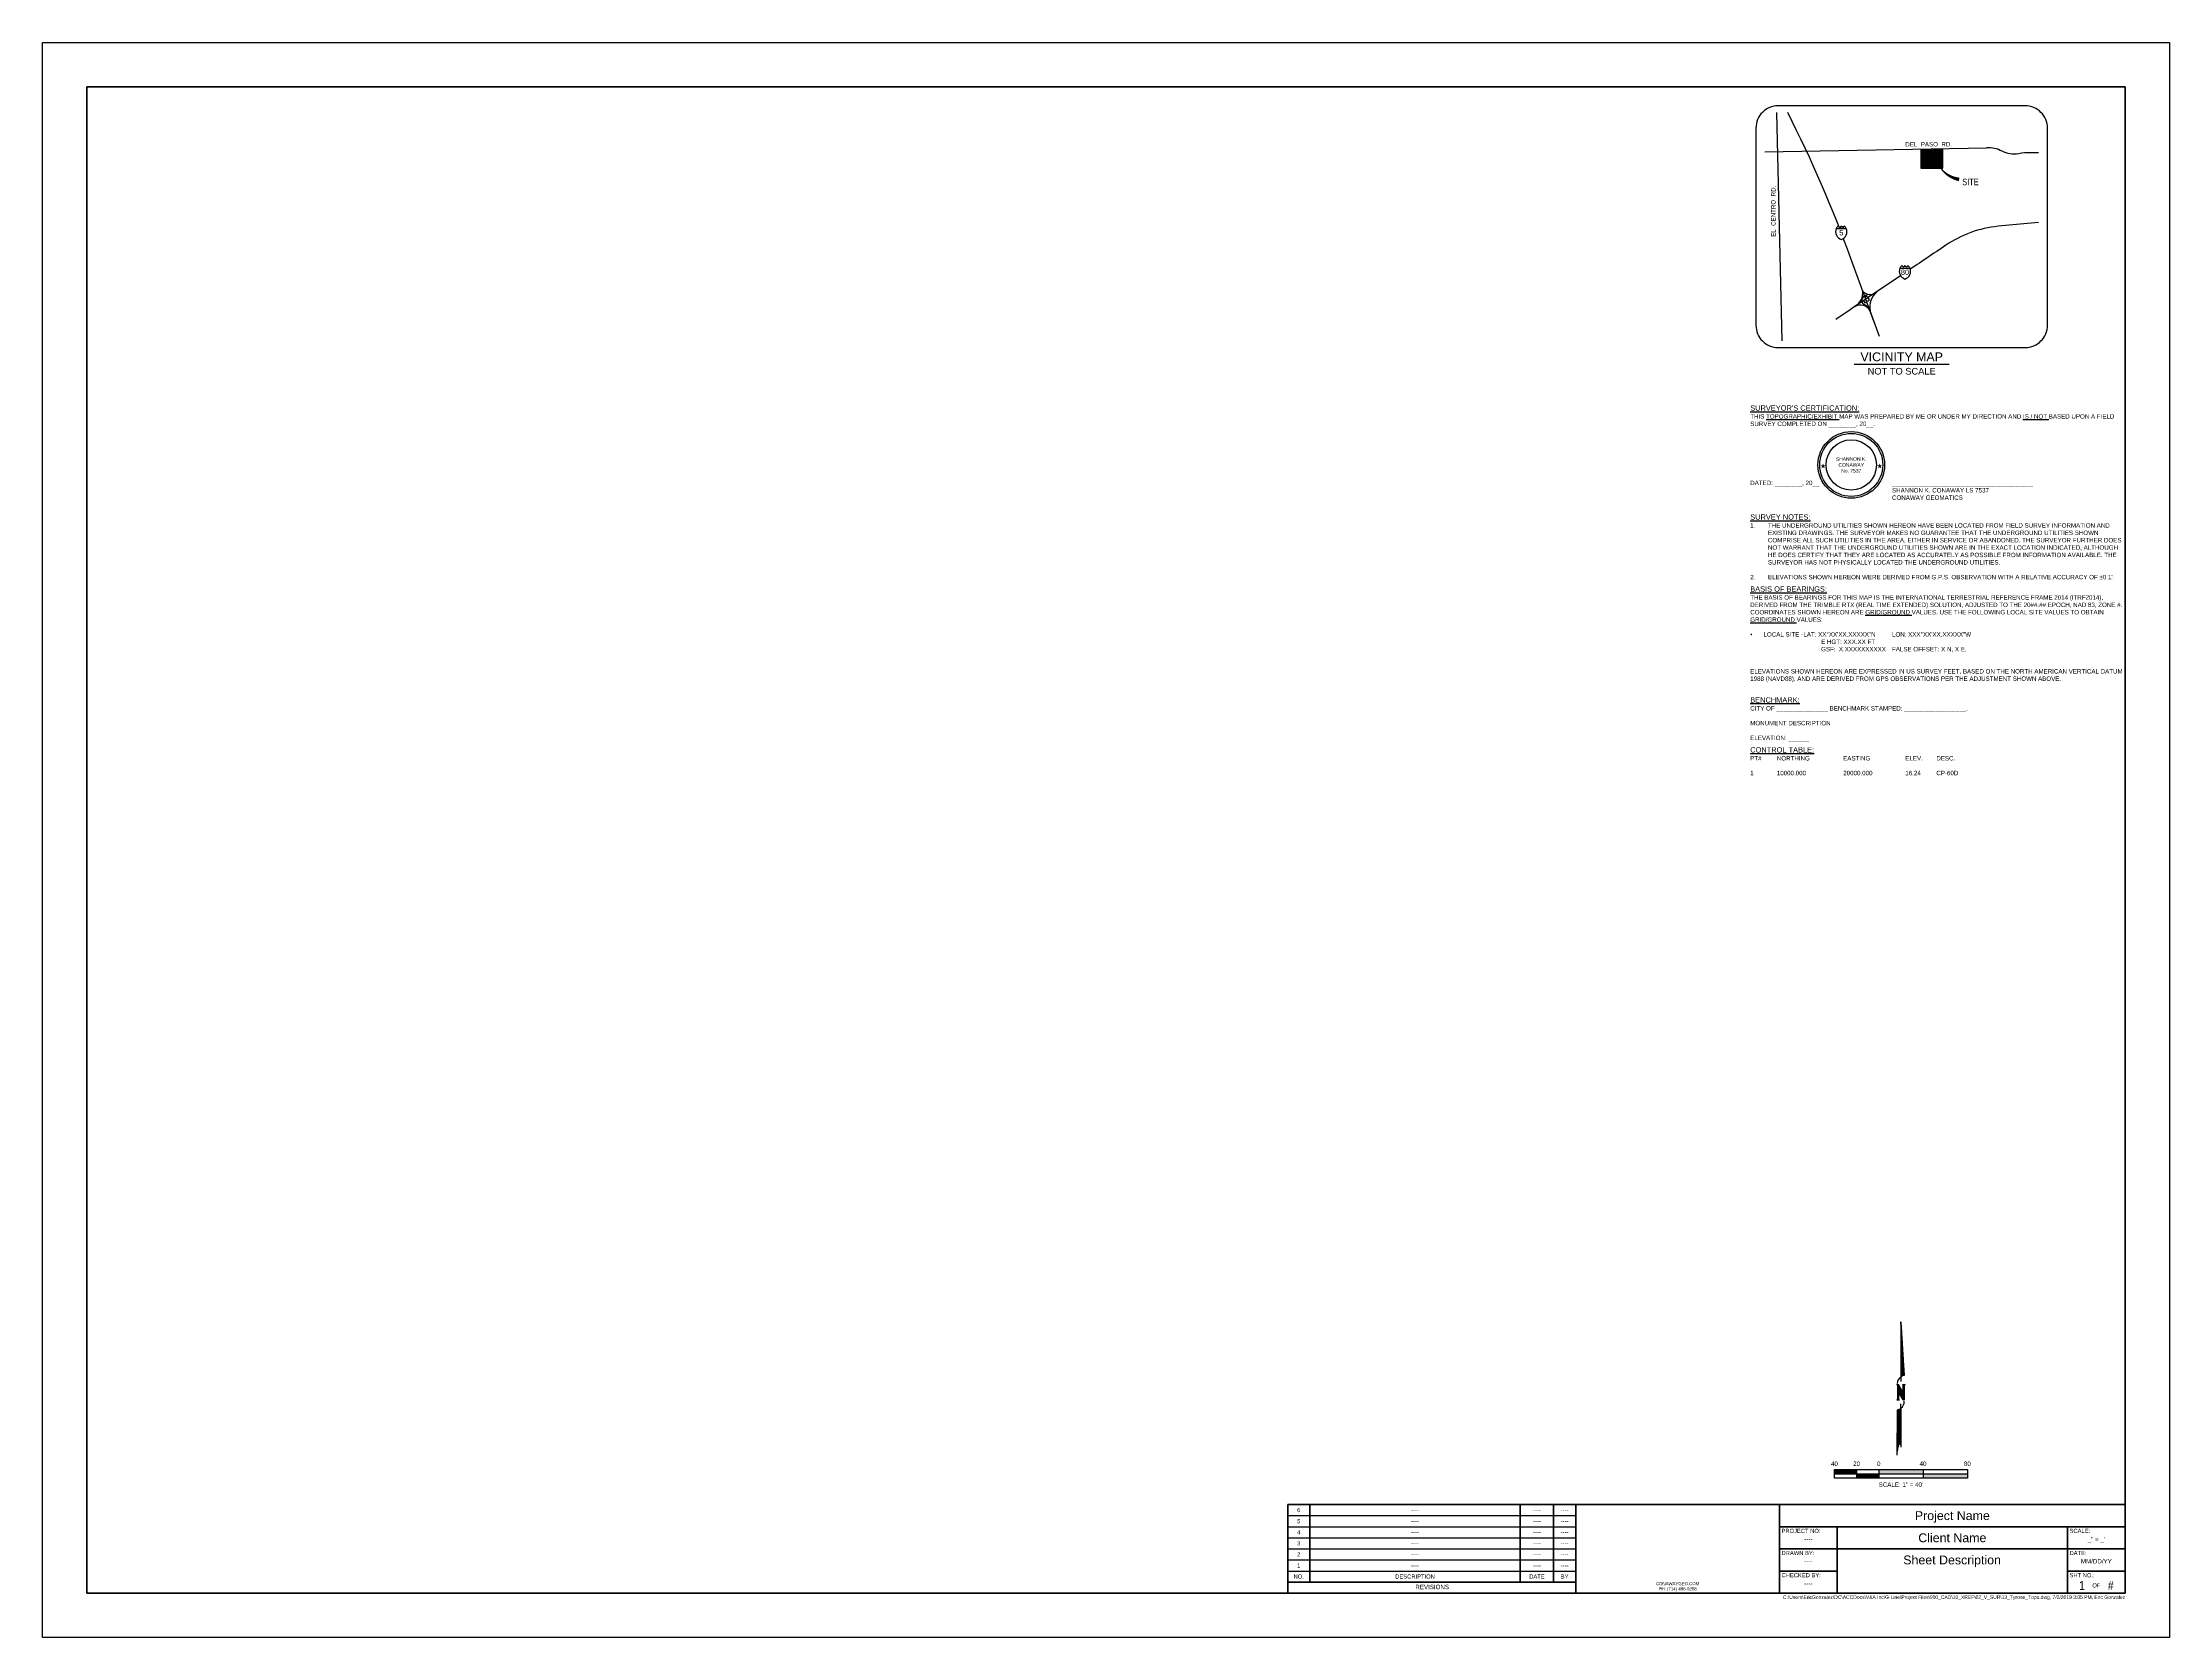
# Paper-space layout 'Topo 36X48' of a CAD drawing. Extents: x 0 to 48, y 0 to 36.
import ezdxf
from ezdxf.enums import TextEntityAlignment as Align

# ---------------------------------------------------------------- set-up
doc = ezdxf.new("R2010")
doc.units = 21
doc.header["$MEASUREMENT"] = 0
doc.set_wipeout_variables(frame=1)
doc.layers.get('0').update_dxf_attribs({"color": 253})
doc.layers.get('Defpoints').update_dxf_attribs({"color": 253})
for name, color, linetype, lineweight in [('V-ANNO-NRTH-', 253, 'Continuous', 25), ('V-ANNO-SCAL-', 253, 'Continuous', 25), ('V-ANNO-TTLB-ATRB-', 253, 'Continuous', 25), ('V-ANNO-TTLB-HVY-', 253, 'Continuous', 80), ('V-ANNO-TTLB-MED-', 253, 'Continuous', 70), ('V-ANNO-TTLB-TEXT-MED-', 253, 'Continuous', 35), ('V-ANNO-TTLB-TEXT-THN-', 253, 'Continuous', 25), ('V-ANNO-TTLB-THN-', 253, 'Continuous', 25), ('V-DETL-ANNO-', 253, 'Continuous', 25), ('V-DETL-VMAP-', 253, 'Continuous', 25), ('V-DETL-VMAP-ANNO-', 253, 'Continuous', 25), ('V-DETL-VMAP-HTCH-', 253, 'Continuous', 25)]:
    doc.layers.add(name, color=color, linetype=linetype, lineweight=lineweight)
doc.styles.add('CG-Symbol', font='arial.ttf', dxfattribs={"width": 0.8, "height": 0.09375})
doc.styles.add('NCS', font='arial.ttf', dxfattribs={"height": 0.1})
doc.styles.add('NCS1', font='arial.ttf', dxfattribs={"width": 0.8, "height": 0.09375})

# ---------------------------------------------------------------- blocks, each defined once
blk = doc.blocks.new('Interstate Number')
at = {"color": 0}
blk.add_wipeout([(-0.07, 0.152), (-0.069, 0.151), (-0.067, 0.15), (-0.066, 0.149), (-0.064, 0.147), (-0.062, 0.145), (-0.06, 0.144), (-0.059, 0.143), (-0.058, 0.142), (-0.056, 0.14), (-0.055, 0.139), (-0.052, 0.137), (-0.051, 0.135), (-0.049, 0.134), (-0.048, 0.132), (-0.046, 0.13), (-0.044, 0.128), (-0.043, 0.126), (-0.041, 0.124), (-0.04, 0.122), (-0.039, 0.121), (-0.037, 0.119), (-0.036, 0.117), (-0.035, 0.115), (-0.034, 0.117), (-0.033, 0.119), (-0.031, 0.121), (-0.03, 0.123), (-0.028, 0.125), (-0.026, 0.128), (-0.023, 0.131), (-0.02, 0.135), (-0.018, 0.137), (-0.015, 0.139), (-0.014, 0.14), (-0.013, 0.142), (-0.01, 0.144), (-0.007, 0.146), (-0.004, 0.149), (-0.002, 0.151), (-0.001, 0.151), (0, 0.152), (0, 0.151), (0.003, 0.149), (0.005, 0.147), (0.008, 0.145), (0.01, 0.144), (0.011, 0.142), (0.013, 0.141), (0.017, 0.137), (0.02, 0.134), (0.022, 0.131), (0.025, 0.129), (0.027, 0.126), (0.029, 0.123), (0.031, 0.12), (0.033, 0.118), (0.034, 0.116), (0.034, 0.115), (0.036, 0.118), (0.037, 0.12), (0.04, 0.123), (0.042, 0.126), (0.044, 0.129), (0.047, 0.132), (0.049, 0.134), (0.051, 0.136), (0.053, 0.138), (0.056, 0.141), (0.059, 0.143), (0.061, 0.145), (0.064, 0.148), (0.066, 0.15), (0.068, 0.151), (0.069, 0.152), (0.071, 0.15), (0.073, 0.149), (0.075, 0.147), (0.077, 0.145), (0.08, 0.143), (0.082, 0.141), (0.084, 0.139), (0.086, 0.137), (0.089, 0.135), (0.091, 0.132), (0.093, 0.129), (0.095, 0.127), (0.097, 0.125), (0.098, 0.123), (0.1, 0.121), (0.101, 0.119), (0.103, 0.117), (0.104, 0.116), (0.105, 0.114), (0.107, 0.111), (0.109, 0.108), (0.111, 0.105), (0.112, 0.102), (0.114, 0.099), (0.115, 0.095), (0.116, 0.093), (0.117, 0.09), (0.118, 0.088), (0.12, 0.084), (0.121, 0.082), (0.122, 0.078), (0.123, 0.074), (0.124, 0.071), (0.125, 0.066), (0.126, 0.063), (0.126, 0.061), (0.127, 0.057), (0.128, 0.053), (0.128, 0.049), (0.129, 0.047), (0.129, 0.043), (0.13, 0.039), (0.13, 0.036), (0.13, 0.035), (0.13, 0.032), (0.13, 0.028), (0.13, 0.024), (0.13, 0.02), (0.13, 0.015), (0.13, 0.012), (0.13, 0.009), (0.13, 0.006), (0.129, 0.002), (0.129, -0.003), (0.128, -0.007), (0.127, -0.011), (0.127, -0.014), (0.126, -0.016), (0.126, -0.02), (0.125, -0.023), (0.124, -0.027), (0.123, -0.03), (0.122, -0.032), (0.121, -0.035), (0.12, -0.038), (0.119, -0.041), (0.119, -0.043), (0.117, -0.046), (0.116, -0.049), (0.115, -0.052), (0.114, -0.055), (0.112, -0.058), (0.111, -0.06), (0.11, -0.062), (0.109, -0.064), (0.108, -0.067), (0.106, -0.07), (0.104, -0.073), (0.102, -0.077), (0.1, -0.08), (0.098, -0.082), (0.097, -0.084), (0.095, -0.086), (0.094, -0.088), (0.092, -0.091), (0.09, -0.094), (0.088, -0.096), (0.086, -0.099), (0.083, -0.101), (0.082, -0.103), (0.08, -0.105), (0.078, -0.107), (0.077, -0.108), (0.075, -0.11), (0.072, -0.113), (0.07, -0.115), (0.068, -0.117), (0.065, -0.119), (0.063, -0.121), (0.061, -0.123), (0.059, -0.124), (0.056, -0.126), (0.054, -0.128), (0.051, -0.13), (0.047, -0.133), (0.043, -0.135), (0.039, -0.138), (0.034, -0.141), (0.031, -0.142), (0.029, -0.143), (0.026, -0.145), (0.022, -0.147), (0.016, -0.149), (0.013, -0.15), (0.009, -0.152), (0.006, -0.153), (0.003, -0.154), (0.001, -0.155), (0, -0.155), (-0.003, -0.154), (-0.007, -0.152), (-0.012, -0.151), (-0.017, -0.149), (-0.022, -0.147), (-0.026, -0.144), (-0.03, -0.143), (-0.034, -0.141), (-0.038, -0.138), (-0.042, -0.136), (-0.047, -0.133), (-0.053, -0.128), (-0.058, -0.125), (-0.061, -0.122), (-0.065, -0.119), (-0.07, -0.115), (-0.073, -0.112), (-0.076, -0.109), (-0.079, -0.106), (-0.082, -0.103), (-0.085, -0.1), (-0.087, -0.097), (-0.089, -0.094), (-0.092, -0.091), (-0.094, -0.088), (-0.097, -0.084), (-0.099, -0.082), (-0.101, -0.078), (-0.104, -0.074), (-0.106, -0.07), (-0.108, -0.066), (-0.11, -0.063), (-0.111, -0.06), (-0.113, -0.055), (-0.116, -0.05), (-0.118, -0.044), (-0.12, -0.04), (-0.121, -0.036), (-0.122, -0.032), (-0.124, -0.027), (-0.125, -0.024), (-0.125, -0.021), (-0.126, -0.019), (-0.127, -0.013), (-0.127, -0.011), (-0.128, -0.006), (-0.129, -0.001), (-0.13, 0.005), (-0.13, 0.01), (-0.13, 0.014), (-0.13, 0.018), (-0.13, 0.018), (-0.13, 0.022), (-0.13, 0.026), (-0.13, 0.03), (-0.13, 0.035), (-0.13, 0.038), (-0.129, 0.041), (-0.129, 0.044), (-0.129, 0.046), (-0.129, 0.048), (-0.128, 0.053), (-0.127, 0.058), (-0.126, 0.063), (-0.125, 0.068), (-0.124, 0.071), (-0.123, 0.074), (-0.122, 0.077), (-0.122, 0.078), (-0.12, 0.082), (-0.119, 0.085), (-0.118, 0.089), (-0.116, 0.093), (-0.115, 0.096), (-0.114, 0.098), (-0.113, 0.101), (-0.111, 0.104), (-0.11, 0.107), (-0.108, 0.11), (-0.106, 0.113), (-0.104, 0.116), (-0.102, 0.119), (-0.1, 0.122), (-0.098, 0.125), (-0.095, 0.128), (-0.094, 0.13), (-0.093, 0.131), (-0.092, 0.132), (-0.089, 0.135), (-0.087, 0.137), (-0.085, 0.139), (-0.083, 0.141), (-0.081, 0.143), (-0.079, 0.145), (-0.076, 0.147), (-0.074, 0.149), (-0.072, 0.15), (-0.071, 0.151)], dxfattribs=at).translate(0, 0, -0.001)
blk.add_line((-0.114, 0.094), (0.114, 0.094), dxfattribs=at)
for centre, radius, start, end in [((0.055, 0.022), 0.183, 156.7986, 252.5535), ((0.006, 0.044), 0.13, 125.8803, 157.2935), ((-0.146, 0.044), 0.13, 31.3187, 54.1197), ((0.076, 0.044), 0.13, 125.8803, 148.6813), ((-0.076, 0.044), 0.13, 31.3187, 54.1197), ((-0.055, 0.022), 0.183, 287.4465, 23.2014), ((0.145, 0.044), 0.13, 125.8803, 148.6813), ((-0.014, 0.037), 0.14, 24.3192, 53.5252)]:
    blk.add_arc(centre, radius, start, end, dxfattribs=at)
at = {"color": 0, "style": 'CG-Symbol', "width": 0.8}
blk.add_attdef('INTERSTATENUMBER', text='', height=0.0938, dxfattribs=at).set_placement((0, 0), align=Align.MIDDLE)
blk = doc.blocks.new('*U169')
at = {"color": 0}
for p, q in [((0.002, 1.593), (0.002, 0.35)), ((0.077, 0.382), (0.002, 1.593)), ((0.003, 1.556), (0.003, 0.35)), ((0.004, 1.537), (0.004, 0.351)), ((0.005, 1.519), (0.005, 0.352)), ((0.006, 1.5), (0.006, 0.353)), ((0.008, 1.482), (0.008, 0.354)), ((0.009, 1.463), (0.009, 0.354)), ((0.01, 1.444), (0.01, 0.355)), ((0.011, 1.426), (0.011, 0.356)), ((0.012, 1.407), (0.012, 0.357)), ((0.013, 1.388), (0.013, 0.357)), ((0.015, 1.37), (0.015, 0.358)), ((0.016, 1.351), (0.016, 0.359)), ((0.017, 1.333), (0.017, 0.359)), ((0.018, 1.314), (0.018, 0.36)), ((0.019, 1.295), (0.019, 0.361)), ((0.02, 1.277), (0.02, 0.361)), ((0.022, 1.258), (0.022, 0.362)), ((0.023, 1.239), (0.023, 0.363)), ((0.024, 1.221), (0.024, 0.363)), ((0.025, 1.202), (0.025, 0.364)), ((0.026, 1.183), (0.026, 0.364)), ((0.027, 1.165), (0.027, 0.365)), ((0.028, 1.146), (0.028, 0.366)), ((0.03, 1.128), (0.03, 0.366)), ((0.031, 1.109), (0.031, 0.367)), ((0.032, 1.09), (0.032, 0.367)), ((0.033, 1.072), (0.033, 0.368)), ((0.034, 1.053), (0.034, 0.368)), ((0.035, 1.034), (0.035, 0.369)), ((0.037, 1.016), (0.037, 0.369)), ((0.038, 0.997), (0.038, 0.37)), ((0.039, 0.979), (0.039, 0.37)), ((0.04, 0.96), (0.04, 0.371)), ((0.041, 0.941), (0.041, 0.371)), ((0.042, 0.923), (0.042, 0.372)), ((0.044, 0.904), (0.044, 0.372)), ((0.045, 0.885), (0.045, 0.373)), ((0.046, 0.867), (0.046, 0.373)), ((0.047, 0.848), (0.047, 0.374)), ((0.048, 0.829), (0.048, 0.374)), ((0.049, 0.811), (0.049, 0.375)), ((0.051, 0.792), (0.051, 0.375)), ((0.052, 0.774), (0.052, 0.375)), ((0.053, 0.755), (0.053, 0.376)), ((0.054, 0.736), (0.054, 0.376)), ((0.055, 0.718), (0.055, 0.377)), ((0.056, 0.699), (0.056, 0.377)), ((0.057, 0.68), (0.057, 0.377)), ((0.059, 0.662), (0.059, 0.378)), ((0.06, 0.643), (0.06, 0.378)), ((0.061, 0.625), (0.061, 0.378)), ((0.062, 0.606), (0.062, 0.379)), ((0.063, 0.587), (0.063, 0.379)), ((0.064, 0.569), (0.064, 0.379)), ((0.066, 0.55), (0.066, 0.38)), ((0.067, 0.531), (0.067, 0.38)), ((0.068, 0.513), (0.068, 0.38)), ((0.069, 0.494), (0.069, 0.381)), ((-0.091, 0.176), (-0.05, 0.176)), ((-0.088, 0.175), (-0.088, 0.176)), ((-0.086, 0.175), (-0.086, 0.176)), ((-0.085, 0.175), (-0.085, 0.176)), ((-0.084, 0.174), (-0.084, 0.176)), ((-0.083, 0.173), (-0.083, 0.176)), ((-0.082, 0.173), (-0.082, 0.176)), ((-0.081, 0.172), (-0.081, 0.176)), ((-0.079, 0.171), (-0.079, 0.176)), ((-0.078, 0.17), (-0.078, 0.176)), ((-0.077, 0.169), (-0.077, 0.176)), ((-0.076, 0.167), (-0.076, 0.176)), ((-0.075, 0.164), (-0.075, 0.176)), ((-0.074, 0.158), (-0.074, -0.155)), ((-0.05, 0.176), (-0.05, -0.155)), ((0.054, -0.008), (-0.05, 0.176)), ((0.054, -0.172), (-0.05, 0.011)), ((-0.05, -0.155), (-0.05, 0.011)), ((0.002, 0.35), (0.002, 0.244)), ((0.037, 0.176), (0.095, 0.176)), ((0.043, 0.174), (0.088, 0.174)), ((0.045, 0.173), (0.086, 0.173)), ((0.047, 0.172), (0.084, 0.172)), ((0.048, 0.171), (0.083, 0.171)), ((0.05, 0.17), (0.082, 0.17)), ((0.051, 0.169), (0.081, 0.169)), ((0.051, 0.167), (0.08, 0.167)), ((0.052, 0.166), (0.079, 0.166)), ((0.053, 0.165), (0.079, 0.165)), ((0.053, 0.164), (0.078, 0.164)), ((0.053, 0.163), (0.078, 0.163)), ((0.054, 0.162), (0.078, 0.162)), ((0.054, 0.16), (0.077, 0.16)), ((0.054, 0.159), (0.077, 0.159)), ((0.054, -0.008), (0.054, 0.159)), ((0.054, 0.158), (0.054, -0.172)), ((0.07, 0.475), (0.07, 0.381)), ((0.071, 0.457), (0.071, 0.381)), ((0.073, 0.438), (0.073, 0.381)), ((0.074, 0.42), (0.074, 0.382)), ((0.075, 0.401), (0.075, 0.382)), ((0.077, 0.158), (0.077, -0.172)), ((-0.091, -0.172), (-0.033, -0.172)), ((-0.085, -0.171), (-0.039, -0.171)), ((-0.082, -0.17), (-0.042, -0.17)), ((-0.082, -1.418), (-0.075, -0.397)), ((-0.081, -0.169), (-0.043, -0.169)), ((-0.079, -0.167), (-0.045, -0.167)), ((-0.078, -0.166), (-0.046, -0.166)), ((-0.077, -0.165), (-0.047, -0.165)), ((-0.076, -0.163), (-0.048, -0.163)), ((-0.076, -0.164), (-0.048, -0.164)), ((-0.076, -0.469), (-0.076, -1.28)), ((-0.075, -0.16), (-0.049, -0.16)), ((-0.075, -0.162), (-0.049, -0.162)), ((-0.075, -0.397), (-0.075, -1.27)), ((-0.074, -0.156), (-0.05, -0.156)), ((-0.074, -0.157), (-0.05, -0.157)), ((-0.074, -0.158), (-0.05, -0.158)), ((-0.074, -0.159), (-0.05, -0.159)), ((-0.074, -0.397), (-0.074, -1.264)), ((-0.072, -0.396), (-0.072, -1.26)), ((-0.071, -0.396), (-0.071, -1.256)), ((-0.07, -0.396), (-0.07, -1.253)), ((-0.069, -0.396), (-0.069, -1.249)), ((-0.068, -0.395), (-0.068, -1.244)), ((-0.067, -0.395), (-0.067, -1.24)), ((-0.065, -0.395), (-0.065, -1.236)), ((-0.064, -0.394), (-0.064, -1.231)), ((-0.063, -0.394), (-0.063, -1.227)), ((-0.062, -0.394), (-0.062, -1.223)), ((-0.061, -0.393), (-0.061, -1.22)), ((-0.06, -0.393), (-0.06, -1.216)), ((-0.059, -0.392), (-0.059, -1.213)), ((-0.057, -0.392), (-0.057, -1.21)), ((-0.056, -0.392), (-0.056, -1.206)), ((-0.055, -0.391), (-0.055, -1.203)), ((-0.054, -0.391), (-0.054, -1.2)), ((-0.053, -0.39), (-0.053, -1.198)), ((-0.052, -0.39), (-0.052, -1.195)), ((-0.05, -0.389), (-0.05, -1.193)), ((-0.049, -0.389), (-0.049, -1.19)), ((-0.048, -0.389), (-0.048, -1.188)), ((-0.047, -0.388), (-0.047, -1.186)), ((-0.046, -0.388), (-0.046, -1.184)), ((-0.045, -0.387), (-0.045, -1.182)), ((-0.043, -0.387), (-0.043, -1.18)), ((-0.042, -0.386), (-0.042, -1.178)), ((-0.041, -0.386), (-0.041, -1.176)), ((-0.04, -0.385), (-0.04, -1.175)), ((-0.039, -0.385), (-0.039, -1.174)), ((-0.038, -0.384), (-0.038, -1.173)), ((-0.036, -0.384), (-0.036, -1.171)), ((-0.035, -0.383), (-0.035, -1.17)), ((-0.034, -0.382), (-0.034, -1.17)), ((-0.033, -0.382), (-0.033, -1.169)), ((-0.032, -0.381), (-0.032, -1.168)), ((-0.031, -0.381), (-0.031, -1.167)), ((-0.03, -0.38), (-0.03, -1.166)), ((-0.028, -0.38), (-0.028, -1.166)), ((-0.027, -0.379), (-0.027, -1.165)), ((-0.026, -0.378), (-0.026, -1.165)), ((-0.025, -0.378), (-0.025, -1.164)), ((-0.024, -0.377), (-0.024, -1.164)), ((-0.023, -0.376), (-0.023, -1.163)), ((-0.021, -0.376), (-0.021, -1.163)), ((-0.02, -0.375), (-0.02, -1.163)), ((-0.019, -0.374), (-0.019, -1.163)), ((-0.018, -0.374), (-0.018, -1.163)), ((-0.017, -0.373), (-0.017, -1.162)), ((-0.016, -0.372), (-0.016, -1.162)), ((-0.014, -0.371), (-0.014, -1.162)), ((-0.013, -0.371), (-0.013, -1.163)), ((-0.012, -0.37), (-0.012, -1.163)), ((-0.011, -0.369), (-0.011, -1.164)), ((-0.01, -0.368), (-0.01, -1.164)), ((-0.009, -0.368), (-0.009, -1.165)), ((-0.007, -0.367), (-0.007, -1.167)), ((-0.006, -0.366), (-0.006, -1.168)), ((-0.005, -0.365), (-0.005, -1.17)), ((-0.004, -0.364), (-0.004, -1.171)), ((-0.003, -0.363), (-0.003, -1.173)), ((-0.002, -0.363), (-0.002, -1.175)), ((-0.001, -0.362), (-0.001, -1.178)), ((0.001, -0.361), (0.001, -1.181)), ((0.002, -0.36), (0.002, -0.256)), ((0.002, -0.36), (0.002, -1.239)), ((0.077, -0.172), (0.054, -0.172)), ((-0.078, -0.836), (-0.078, -1.297)), ((-0.077, -0.652), (-0.077, -1.287)), ((0.002, -0.487), (0.002, -0.497)), ((-0.079, -1.019), (-0.079, -1.308))]:
    blk.add_line(p, q, dxfattribs=at)
blk.add_lwpolyline([(0.002, -1.188, 0.059141), (0, -1.18, 0.065436), (-0.003, -1.173, 0.041771), (-0.008, -1.166, 0.090044), (-0.011, -1.163, 0.138293), (-0.016, -1.162, 0.075359), (-0.025, -1.164, 0.083197), (-0.036, -1.171, 0.08096), (-0.044, -1.18, 0.039884), (-0.054, -1.2, 0.028173), (-0.064, -1.23, 0.006564), (-0.073, -1.263, 0.026227), (-0.074, -1.272, 0.007382), (-0.075, -1.276, 0.00096), (-0.078, -1.306, 0.011269), (-0.08, -1.328, 0.007475)], format="xyb", dxfattribs=at)
for centre, radius, start, end in [((-0.091, 0.158), 0.0174, 0, 90), ((0.115, 0.192), 0.194, 125.797, 177.8), ((0.115, 0.192), 0.194, 101.3132, 125.797), ((0.037, 0.158), 0.0174, 3.8226, 90), ((0.095, 0.158), 0.0174, 90, 180), ((-0.091, -0.155), 0.0174, 270, 0), ((-0.121, -0.204), 0.198, 283.2828, 308.2798), ((-0.033, -0.155), 0.0174, 180, 270), ((-0.121, -0.204), 0.198, 308.2798, 2.924)]:
    blk.add_arc(centre, radius, start, end, dxfattribs=at)
for points in [[(-0.074, -0.155), (-0.05, -0.155), (-0.074, 0.176), (-0.05, 0.176)], [(0.054, -0.172), (-0.05, 0.011), (0.054, -0.008), (-0.05, 0.176)], [(0.054, -0.172), (0.077, -0.172), (0.054, 0.158), (0.077, 0.158)]]:
    blk.add_solid(points, dxfattribs=at)
blk = doc.blocks.new('*U175')
for p, q in [((-1.5, 0), (-1.5, 0.2)), ((-1.5, 0.2), (1.5, 0.2)), ((-1.5, 0.1), (1.5, 0.1)), ((1.5, 0), (-1.5, 0)), ((-1, 0.2), (-1, 0)), ((-0.5, 0.2), (-0.5, 0)), ((0.5, 0.2), (0.5, 0)), ((1.5, 0.2), (1.5, 0))]:
    blk.add_line(p, q)
for points in [[(-1.5, 0.2), (-1, 0.2), (-1.5, 0.1), (-1, 0.1)], [(-1, 0.1), (-0.5, 0.1), (-1, 0), (-0.5, 0)], [(-0.5, 0.2), (0.5, 0.2), (-0.5, 0.1), (0.5, 0.1)], [(0.5, 0.1), (1.5, 0.1), (0.5, 0), (1.5, 0)]]:
    blk.add_solid(points)
at = {"style": 'NCS1'}
for s, p in [('40', (-1.5, 0.248)), ('20', (-1, 0.248)), ('0', (-0.5, 0.248)), ('40', (0.5, 0.248)), ('80', (1.5, 0.248))]:
    blk.add_text(s, height=0.1, dxfattribs=at).set_placement(p, align=Align.BOTTOM_CENTER)
blk.add_text('SCALE: 1" = 40\'', height=0.1, dxfattribs=at).set_placement((0, -0.094), align=Align.TOP_CENTER)
blk = doc.blocks.new('*U198')
for points in [[(-0.637, 0.039), (-0.651, -0.006), (-0.699, -0.006), (-0.66, -0.034), (-0.675, -0.078), (-0.637, -0.051), (-0.599, -0.078), (-0.613, -0.034), (-0.575, -0.006), (-0.622, -0.006)], [(0.642, 0.039), (0.627, -0.006), (0.58, -0.006), (0.618, -0.034), (0.604, -0.078), (0.642, -0.051), (0.68, -0.078), (0.665, -0.034), (0.703, -0.006), (0.656, -0.006)]]:
    blk.add_hatch(color=1).paths.add_polyline_path(points)
at = {"color": 2}
blk.add_circle((0, 0), 0.753, dxfattribs=at)
at = {"color": 1}
blk.add_circle((0, 0), 0.711, dxfattribs=at)
at = {"color": 2, "linetype": 'Continuous'}
blk.add_circle((0, 0), 0.567, dxfattribs=at)
at = {"color": 1, "insert": (0, 0), "char_height": 0.08, "width": 1.05, "attachment_point": 5, "style": 'NCS'}
blk.add_mtext('SHANNON K. CONAWAY\\PNo. 7537 ', dxfattribs=at)
blk = doc.blocks.new('*U211')
blk.add_blockref('*U198', (2.28, -1.345))
at = {"layer": 'V-DETL-ANNO-', "insert": (0, 0), "char_height": 0.1, "width": 6.72855, "attachment_point": 1, "style": 'NCS1'}
blk.add_mtext("\\pxt32;{\\H1.2x;\\L\\C2;SURVEYOR'S CERTIFICATION:\\H0.8333x;\\l\\C256;\\PTHIS \\LTOPOGRAPHIC/EXHIBIT\\l MAP WAS PREPARED BY ME OR UNDER MY DIRECTION AND \\LIS / NOT\\l BASED UPON A FIELD SURVEY COMPLETED ON }________, 20__{\\H0.99996x;.\\P\\P\\P\\P\\P\\P\\P\\PDATED: ________, 20__^I_________________________________________\\Fsimplex|c0;\\P\\fArial|b0|i0|c0|p34;^ISHANNON K. CONAWAY LS 7537\\P^ICONAWAY GEOMATICS}", dxfattribs=at)
blk = doc.blocks.new('Company Logo')
at = {"color": 2, "insert": (0, -0.75), "char_height": 0.07, "width": 2.88603, "attachment_point": 2, "style": 'NCS'}
blk.add_mtext('CONAWAYGEO.COM\\PPH: (714) 486-0258', dxfattribs=at)
blk = doc.blocks.new('36X48')
at = {"layer": 'Defpoints'}
blk.add_lwpolyline([(0, 36), (48, 36), (48, 0), (0, 0)], close=True, dxfattribs=at)
at = {"layer": 'V-ANNO-TTLB-HVY-'}
for p, q in [((28.1, 1), (28.1, 3)), ((28.1, 3), (47, 3)), ((34.6, 1), (34.6, 3)), ((39.2, 1), (39.2, 3))]:
    blk.add_line(p, q, dxfattribs=at)
blk.add_lwpolyline([(1, 1), (47, 1), (47, 35), (1, 35)], close=True, dxfattribs=at)
at = {"layer": 'V-ANNO-TTLB-MED-'}
for p, q in [((28.6, 1.25), (28.6, 3)), ((33.35, 1.25), (33.35, 3)), ((34.1, 1.25), (34.1, 3)), ((39.2, 2.5), (47, 2.5)), ((40.5, 1), (40.5, 2.5)), ((45.7, 1), (45.7, 2.5)), ((47, 2), (39.2, 2)), ((40.5, 1.5), (39.2, 1.5)), ((45.7, 1.5), (47, 1.5)), ((28.1, 1.25), (34.6, 1.25))]:
    blk.add_line(p, q, dxfattribs=at)
at = {"layer": 'V-ANNO-TTLB-THN-'}
for p, q in [((28.1, 2.75), (34.6, 2.75)), ((28.1, 2.75), (34.6, 2.75)), ((28.1, 2.75), (34.6, 2.75)), ((28.1, 2.5), (34.6, 2.5)), ((28.1, 2.5), (34.6, 2.5)), ((28.1, 2.5), (34.6, 2.5)), ((28.1, 2.25), (34.6, 2.25)), ((28.1, 2.25), (34.6, 2.25)), ((28.1, 2.25), (34.6, 2.25)), ((28.1, 2), (34.6, 2)), ((28.1, 2), (34.6, 2)), ((28.1, 2), (34.6, 2)), ((28.1, 1.75), (34.6, 1.75)), ((28.1, 1.75), (34.6, 1.75)), ((28.1, 1.5), (34.6, 1.5))]:
    blk.add_line(p, q, dxfattribs=at)
at = {"layer": 'V-ANNO-TTLB-HVY-'}
blk.add_blockref('Company Logo', (36.9, 2), dxfattribs=at)
at = {"layer": 'V-ANNO-TTLB-ATRB-', "char_height": 0.0938, "width": 0.22087, "attachment_point": 5, "style": 'NCS1'}
for s, insert in [('6', (28.35, 2.875)), ('4', (28.35, 2.375)), ('5', (28.35, 2.625)), ('3', (28.35, 2.125)), ('2', (28.35, 1.875)), ('1', (28.35, 1.625))]:
    blk.add_mtext(s, dxfattribs=dict(at, insert=insert))
at = {"layer": 'V-ANNO-TTLB-ATRB-', "style": 'NCS1', "width": 0.8}
for tag, height, p in [('REV6DESCRIPTION', 0.0938, (30.975, 2.875)), ('REV6DATE', 0.0938, (33.725, 2.875)), ('REV6INITIAL', 0.0938, (34.35, 2.875)), ('REV5DESCRIPTION', 0.0938, (30.975, 2.625)), ('REV4DESCRIPTION', 0.0938, (30.975, 2.375)), ('REV5DATE', 0.0938, (33.725, 2.625)), ('REV4DATE', 0.0938, (33.725, 2.375)), ('REV5INITIAL', 0.0938, (34.35, 2.625)), ('REV4INITIAL', 0.0938, (34.35, 2.375)), ('REV3DESCRIPTION', 0.0938, (30.975, 2.125)), ('REV2DESCRIPTION', 0.0938, (30.975, 1.875)), ('REV3DATE', 0.0938, (33.725, 2.125)), ('REV2DATE', 0.0938, (33.725, 1.875)), ('REV3INITIAL', 0.0938, (34.35, 2.125)), ('REV2INITIAL', 0.0938, (34.35, 1.875)), ('REV1DESCRIPTION', 0.0938, (30.975, 1.625)), ('REV1DATE', 0.0938, (33.725, 1.625)), ('REV1INITIAL', 0.0938, (34.35, 1.625)), ('SHEET-#', 0.2, (46.025, 1.175)), ('TOTAL-#', 0.2, (46.675, 1.175))]:
    blk.add_attdef(tag, text='', height=height, dxfattribs=at).set_placement(p, align=Align.MIDDLE_CENTER)
at = {"layer": 'V-ANNO-TTLB-ATRB-', "style": 'NCS1', "flags": 8}
for tag, p in [('PROJECTNAME', (43.1, 2.75)), ('CLIENTNAME', (43.1, 2.25)), ('SHEETDESCRIPTION', (43.095, 1.75))]:
    blk.add_attdef(tag, text='', height=0.2, dxfattribs=at).set_placement(p, align=Align.MIDDLE_CENTER)
at = {"layer": 'V-ANNO-TTLB-ATRB-', "style": 'NCS1'}
for tag, p in [('PROJNUM', (39.85, 2.22)), ('SCALE', (46.35, 2.22)), ('DRAWNBY', (39.85, 1.72)), ('DATE', (46.35, 1.72)), ('CHECKEDBY', (39.85, 1.22))]:
    blk.add_attdef(tag, text='', height=0.1, dxfattribs=at).set_placement(p, align=Align.MIDDLE_CENTER)
at = {"layer": 'V-ANNO-TTLB-HVY-', "insert": (47, 0.95), "char_height": 0.08, "width": 10, "attachment_point": 3, "style": 'NCS1'}
blk.add_mtext('{\\C7;C:\\\\Users\\\\EricGonzalez\\\\DC\\\\ACCDocs\\\\V&A Inc\\\\G-Line\\\\Project Files\\\\900_CAD\\\\10_XREF\\\\02_V_SUR\\\\13_Tyrone_Topo.dwg, 7/2/2019 3:05 PM, Eric Gonzalez}', dxfattribs=at)
at = {"layer": 'V-ANNO-TTLB-TEXT-MED-', "insert": (31.361, 1.19), "char_height": 0.1, "width": 0.6308, "attachment_point": 2, "style": 'NCS1'}
blk.add_mtext('REVISIONS', dxfattribs=at)
at = {"layer": 'V-ANNO-TTLB-TEXT-THN-', "style": 'NCS1', "width": 0.8}
for s, height, p in [('PROJECT NO:', 0.09375, (39.245, 2.453)), ('SCALE:', 0.0938, (45.745, 2.453)), ('DRAWN BY:', 0.0938, (39.245, 1.953)), ('DATE:', 0.0938, (45.745, 1.953)), ('CHECKED BY:', 0.09375, (39.245, 1.453)), ('SHT NO.:', 0.0938, (45.745, 1.453))]:
    blk.add_text(s, height=height, dxfattribs=at).set_placement(p, align=Align.TOP_LEFT)
blk.add_text('OF', height=0.0938, dxfattribs=at).set_placement((46.35, 1.175), align=Align.MIDDLE_CENTER)
at = {"layer": 'V-ANNO-TTLB-TEXT-THN-', "attachment_point": 5, "style": 'NCS1'}
for s, insert, char_height, width in [('NO.', (28.35, 1.375), 0.0938, 0.22087), ('DESCRIPTION', (30.975, 1.375), 0.09375, 0.78595), ('DATE', (33.725, 1.377), 0.0938, 0.3195), ('BY', (34.35, 1.377), 0.0938, 0.17052)]:
    blk.add_mtext(s, dxfattribs=dict(at, insert=insert, char_height=char_height, width=width))
blk = doc.blocks.new('*U208')
at = {"layer": 'V-DETL-ANNO-', "linetype": 'Continuous', "insert": (0, 0), "char_height": 0.1, "width": 6.73, "attachment_point": 1, "style": 'NCS1'}
blk.add_mtext('{\\H1.2x;\\L\\C2;BASIS OF BEARINGS:\\P}THE BASIS OF BEARINGS FOR THIS MAP IS THE INTERNATIONAL TERRESTRIAL REFERENCE FRAME 2014 (ITRF2014), DERIVED FROM THE TRIMBLE RTX (REAL TIME EXTENDED) SOLUTION, ADJUSTED TO THE 20##.## EPOCH, NAD 83, ZONE #. COORDINATES SHOWN HEREON ARE {\\LGRID/GROUND} VALUES. USE THE FOLLOWING LOCAL SITE VALUES TO OBTAIN {\\LGRID/GROUND} VALUES{\\H0.99996x;:\\P\\P\\pxi-16,l16,t3;\\fSymbol|b0|i0|c2|p18;·^I\\fArial|b0|i0|c0|p34;LOCAL SITE -^ILAT: XX%%DXX\'XX.XXXXX"N ^ILON: XXX%%DXX\'XX.XXXXX"W \\P\\pi16,l0,tz;E HGT: XXX.XX FT\\PGSF:^IX.XXXXXXXXXX^IFALSE OFFSET: X N, X E.\\P\\pi0;\\P\\H1.00004x;\\PELEVATIONS SHOWN HEREON ARE EXPRESSED IN US SURVEY FEET, BASED ON THE NORTH AMERICAN VERTICAL DATUM 1988 (NAVD88), AND ARE DERIVED FROM GPS OBSERVATIONS PER THE ADJUSTMENT SHOWN ABOVE.}', dxfattribs=at)

psp = doc.layouts.new('Topo 36X48')

# ---------------------------------------------------------------- hatches: boundary and pattern name
at = {"layer": 'V-DETL-VMAP-HTCH-'}
psp.add_hatch(color=256, dxfattribs=at).paths.add_polyline_path([(42.388, 33.163), (42.884, 33.163), (42.884, 33.604), (42.388, 33.595)])

# ---------------------------------------------------------------- linework, layer by layer
at = {"layer": 'V-DETL-VMAP-'}
for p, q in [((39.13, 34.418), (39.252, 29.267)), ((38.867, 33.531), (43.869, 33.621))]:
    psp.add_line(p, q, dxfattribs=at)
at = {"layer": 'V-DETL-VMAP-', "color": 2}
psp.add_line((41.457, 29.367), (41.245, 29.946), dxfattribs=at)
at = {"layer": 'V-DETL-VMAP-', "color": 3}
psp.add_line((40.884, 28.737), (43.031, 28.737), dxfattribs=at)
psp.add_lwpolyline([(44.747, 34.57), (39.167, 34.57, 0.414214), (38.667, 34.07), (38.667, 29.617, 0.414214), (39.167, 29.117), (44.747, 29.117, 0.414214), (45.247, 29.617), (45.247, 34.07, 0.414214)], format="xyb", close=True, dxfattribs=at)
at = {"layer": 'V-DETL-VMAP-', "color": 2}
for points in [[(40.811, 31.126, 0.030108), (39.386, 34.42, 0.028001)], [(45.047, 31.941), (44.134, 31.852, 0.125217), (42.955, 31.426, -0.000801), (42.088, 30.841)], [(42.088, 30.841, 0.000583), (40.47, 29.75)]]:
    psp.add_lwpolyline(points, format="xyb", dxfattribs=at)
at = {"layer": 'V-DETL-VMAP-', "flags": 128}
psp.add_lwpolyline([(42.388, 33.595), (42.388, 33.163), (42.884, 33.163), (42.884, 33.604)], dxfattribs=at)
at = {"layer": 'V-DETL-VMAP-'}
psp.add_lwpolyline([(45.047, 33.513), (44.861, 33.513, 0.043367), (44.597, 33.49, -0.164413), (44.224, 33.547, 0.136798), (43.869, 33.621)], format="xyb", dxfattribs=at)
at = {"layer": 'V-DETL-VMAP-', "flags": 128}
psp.add_lwpolyline([(42.743, 33.349, 0, 0.08, 0.281344), (43.254, 32.911, 0.15, 0.15, 0.599388)], format="xyseb", dxfattribs=at)
at = {"layer": 'V-DETL-VMAP-', "color": 2}
psp.add_lwpolyline([(41.338, 29.691), (40.811, 31.126)], dxfattribs=at)
at = {"layer": 'V-DETL-VMAP-'}
for centre, radius, start, end in [((40.715, 30.358), 0.367, 300.6418, 5.1395), ((41.161, 30.18), 0.105, 127.5117, 244.8369), ((41.245, 30.522), 0.21, 218.5531, 314.3698), ((41.242, 30.075), 0.238, 92.4466, 127.5117), ((41.162, 30.245), 0.0263, 334.2152, 186.135), ((41.714, 30.022), 0.476, 132.691, 189.2703), ((41.024, 29.817), 0.256, 30.1825, 118.3338), ((41.137, 30.162), 0.0321, 131.2563, 344.6147), ((41.011, 29.86), 0.249, 20.1494, 64.8369), ((41.188, 30.198), 0.0354, 219.2312, 93.1665)]:
    psp.add_arc(centre, radius, start, end, dxfattribs=at)

# ---------------------------------------------------------------- block references
at = {"layer": 'V-ANNO-NRTH-'}
psp.add_blockref('*U169', (41.937, 5.533), dxfattribs=at)
at = {"layer": 'V-ANNO-SCAL-'}
psp.add_blockref('*U175', (41.939, 3.594), dxfattribs=at)
at = {"layer": 'V-ANNO-TTLB-HVY-'}
psp.add_blockref('*U208', (38.539, 23.725), dxfattribs=at)
at = {"layer": 'V-DETL-ANNO-'}
psp.add_blockref('*U211', (38.539, 27.811), dxfattribs=at)

# ---------------------------------------------------------------- texts
at = {"layer": 'V-DETL-ANNO-', "char_height": 0.1, "width": 6.72855, "attachment_point": 1, "style": 'NCS1'}
for s, insert in [("\\pxi-4,l4;{\\H1.2x;\\L\\C2;SURVEY NOTES:}\\P1.^ITHE UNDERGROUND UTILITIES SHOWN HEREON HAVE BEEN LOCATED FROM FIELD SURVEY INFORMATION AND EXISTING DRAWINGS. THE SURVEYOR MAKES NO GUARANTEE THAT THE UNDERGROUND UTILITIES SHOWN COMPRISE ALL SUCH UTILITIES IN THE AREA, EITHER IN SERVICE OR ABANDONED. THE SURVEYOR FURTHER DOES NOT WARRANT THAT THE UNDERGROUND UTILITIES SHOWN ARE IN THE EXACT LOCATION INDICATED, ALTHOUGH HE DOES CERTIFY THAT THEY ARE LOCATED AS ACCURATELY AS POSSIBLE FROM INFORMATION AVAILABLE. THE SURVEYOR HAS NOT PHYSICALLY LOCATED THE UNDERGROUND UTILITIES.\\P\\P2.^IELEVATIONS SHOWN HEREON WERE DERIVED FROM G.P.S. OBSERVATION WITH A RELATIVE ACCURACY OF ±0.1'.", (38.539, 25.351)), ('{\\H1.2x;\\L\\C2;BENCHMARK:}\\PCITY OF _______________ BENCHMARK STAMPED: __________________.\\P^I\\PMONUMENT DESCRIPTION \\P\\PELEVATION: ______', (38.539, 21.222)), ('{\\H1.2x;\\L\\C2;CONTROL TABLE:\\P\\pt0.6,2.0975,2.1,3.5,4.2;\\H0.8333x;\\lPT#^INORTHING^IEASTING^IELEV.^IDESC.\\P}\\P\\pt0.6,2.1,3.5,4.2;1^I10000.000^I20000.000^I16.24^ICP-60D', (38.539, 20.095))]:
    psp.add_mtext(s, dxfattribs=dict(at, insert=insert))
at = {"layer": 'V-DETL-VMAP-', "color": 3, "style": 'NCS1'}
for s, height, p in [('VICINITY MAP', 0.2, (41.957, 28.906)), ('NOT TO SCALE', 0.15, (41.957, 28.581))]:
    psp.add_text(s, height=height, dxfattribs=at).set_placement(p, align=Align.MIDDLE_CENTER)
at = {"layer": 'V-DETL-VMAP-ANNO-', "attachment_point": 1, "style": 'NCS1'}
for s, insert, char_height, width in [('DEL  PASO  RD.', (42.039, 33.754), 0.1, 1.82313), ('SITE', (43.323, 32.929), 0.15, 0.4188)]:
    psp.add_mtext(s, dxfattribs=dict(at, insert=insert, char_height=char_height, width=width))
at = {"layer": 'V-DETL-VMAP-ANNO-', "insert": (39.01, 31.613), "char_height": 0.1, "width": 1.55686, "attachment_point": 1, "rotation": 90, "style": 'NCS1'}
psp.add_mtext('EL  CENTRO  RD.', dxfattribs=at)

# ---------------------------------------------------------------- next in the draw order: block references
at = {"layer": 'V-DETL-VMAP-'}
ref = psp.add_blockref('Interstate Number', (40.594, 31.707), dxfattribs=at)
ref.add_attrib('INTERSTATENUMBER', '5', dxfattribs={"layer": '0', "height": 0.12, "style": 'NCS1'}).set_placement((40.594, 31.707), align=Align.MIDDLE)
ref = psp.add_blockref('Interstate Number', (42.031, 30.815), dxfattribs=at)
ref.add_attrib('INTERSTATENUMBER', '80', dxfattribs={"layer": '0', "height": 0.12, "style": 'NCS1'}).set_placement((42.031, 30.815), align=Align.MIDDLE)

# ---------------------------------------------------------------- next in the draw order: block references
at = {"layer": 'V-ANNO-TTLB-HVY-'}
ref = psp.add_blockref('36X48', (0, 0), dxfattribs=at)
ref.add_attrib('PROJECTNAME', 'Project Name', dxfattribs={"layer": 'V-ANNO-TTLB-ATRB-', "height": 0.2, "style": 'NCS1'}).set_placement((43.1, 2.75), align=Align.MIDDLE_CENTER)
ref.add_attrib('CLIENTNAME', 'Client Name', dxfattribs={"layer": 'V-ANNO-TTLB-ATRB-', "height": 0.2, "style": 'NCS1'}).set_placement((43.1, 2.25), align=Align.MIDDLE_CENTER)
ref.add_attrib('SHEETDESCRIPTION', 'Sheet Description', dxfattribs={"layer": 'V-ANNO-TTLB-ATRB-', "height": 0.2, "style": 'NCS1'}).set_placement((43.095, 1.75), align=Align.MIDDLE_CENTER)
ref.add_attrib('PROJNUM', '----', dxfattribs={"layer": 'V-ANNO-TTLB-ATRB-', "height": 0.1, "style": 'NCS1'}).set_placement((39.85, 2.22), align=Align.MIDDLE_CENTER)
ref.add_attrib('DRAWNBY', '----', dxfattribs={"layer": 'V-ANNO-TTLB-ATRB-', "height": 0.1, "style": 'NCS1'}).set_placement((39.85, 1.72), align=Align.MIDDLE_CENTER)
ref.add_attrib('CHECKEDBY', '----', dxfattribs={"layer": 'V-ANNO-TTLB-ATRB-', "height": 0.1, "style": 'NCS1'}).set_placement((39.85, 1.22), align=Align.MIDDLE_CENTER)
ref.add_attrib('SCALE', '_" = _\'', dxfattribs={"layer": 'V-ANNO-TTLB-ATRB-', "height": 0.1, "style": 'NCS1'}).set_placement((46.35, 2.22), align=Align.MIDDLE_CENTER)
ref.add_attrib('SHEET-#', '1', dxfattribs={"layer": 'V-ANNO-TTLB-ATRB-', "height": 0.2, "style": 'NCS1', "width": 0.8}).set_placement((46.025, 1.175), align=Align.MIDDLE_CENTER)
ref.add_attrib('TOTAL-#', '#', dxfattribs={"layer": 'V-ANNO-TTLB-ATRB-', "height": 0.2, "style": 'NCS1', "width": 0.8}).set_placement((46.675, 1.175), align=Align.MIDDLE_CENTER)
ref.add_attrib('REV1DESCRIPTION', '----', dxfattribs={"layer": 'V-ANNO-TTLB-ATRB-', "height": 0.0938, "style": 'NCS1', "width": 0.8}).set_placement((30.975, 1.625), align=Align.MIDDLE_CENTER)
ref.add_attrib('REV1DATE', '----', dxfattribs={"layer": 'V-ANNO-TTLB-ATRB-', "height": 0.0938, "style": 'NCS1', "width": 0.8}).set_placement((33.725, 1.625), align=Align.MIDDLE_CENTER)
ref.add_attrib('REV1INITIAL', '----', dxfattribs={"layer": 'V-ANNO-TTLB-ATRB-', "height": 0.0938, "style": 'NCS1', "width": 0.8}).set_placement((34.35, 1.625), align=Align.MIDDLE_CENTER)
ref.add_attrib('REV2DESCRIPTION', '----', dxfattribs={"layer": 'V-ANNO-TTLB-ATRB-', "height": 0.0938, "style": 'NCS1', "width": 0.8}).set_placement((30.975, 1.875), align=Align.MIDDLE_CENTER)
ref.add_attrib('REV2DATE', '----', dxfattribs={"layer": 'V-ANNO-TTLB-ATRB-', "height": 0.0938, "style": 'NCS1', "width": 0.8}).set_placement((33.725, 1.875), align=Align.MIDDLE_CENTER)
ref.add_attrib('REV2INITIAL', '----', dxfattribs={"layer": 'V-ANNO-TTLB-ATRB-', "height": 0.0938, "style": 'NCS1', "width": 0.8}).set_placement((34.35, 1.875), align=Align.MIDDLE_CENTER)
ref.add_attrib('REV3DESCRIPTION', '----', dxfattribs={"layer": 'V-ANNO-TTLB-ATRB-', "height": 0.0938, "style": 'NCS1', "width": 0.8}).set_placement((30.975, 2.125), align=Align.MIDDLE_CENTER)
ref.add_attrib('REV3DATE', '----', dxfattribs={"layer": 'V-ANNO-TTLB-ATRB-', "height": 0.0938, "style": 'NCS1', "width": 0.8}).set_placement((33.725, 2.125), align=Align.MIDDLE_CENTER)
ref.add_attrib('REV3INITIAL', '----', dxfattribs={"layer": 'V-ANNO-TTLB-ATRB-', "height": 0.0938, "style": 'NCS1', "width": 0.8}).set_placement((34.35, 2.125), align=Align.MIDDLE_CENTER)
ref.add_attrib('REV4DESCRIPTION', '----', dxfattribs={"layer": 'V-ANNO-TTLB-ATRB-', "height": 0.0938, "style": 'NCS1', "width": 0.8}).set_placement((30.975, 2.375), align=Align.MIDDLE_CENTER)
ref.add_attrib('REV4DATE', '----', dxfattribs={"layer": 'V-ANNO-TTLB-ATRB-', "height": 0.0938, "style": 'NCS1', "width": 0.8}).set_placement((33.725, 2.375), align=Align.MIDDLE_CENTER)
ref.add_attrib('REV4INITIAL', '----', dxfattribs={"layer": 'V-ANNO-TTLB-ATRB-', "height": 0.0938, "style": 'NCS1', "width": 0.8}).set_placement((34.35, 2.375), align=Align.MIDDLE_CENTER)
ref.add_attrib('REV5DESCRIPTION', '----', dxfattribs={"layer": 'V-ANNO-TTLB-ATRB-', "height": 0.0938, "style": 'NCS1', "width": 0.8}).set_placement((30.975, 2.625), align=Align.MIDDLE_CENTER)
ref.add_attrib('REV5DATE', '----', dxfattribs={"layer": 'V-ANNO-TTLB-ATRB-', "height": 0.0938, "style": 'NCS1', "width": 0.8}).set_placement((33.725, 2.625), align=Align.MIDDLE_CENTER)
ref.add_attrib('REV5INITIAL', '----', dxfattribs={"layer": 'V-ANNO-TTLB-ATRB-', "height": 0.0938, "style": 'NCS1', "width": 0.8}).set_placement((34.35, 2.625), align=Align.MIDDLE_CENTER)
ref.add_attrib('REV6DESCRIPTION', '----', dxfattribs={"layer": 'V-ANNO-TTLB-ATRB-', "height": 0.0938, "style": 'NCS1', "width": 0.8}).set_placement((30.975, 2.875), align=Align.MIDDLE_CENTER)
ref.add_attrib('REV6DATE', '----', dxfattribs={"layer": 'V-ANNO-TTLB-ATRB-', "height": 0.0938, "style": 'NCS1', "width": 0.8}).set_placement((33.725, 2.875), align=Align.MIDDLE_CENTER)
ref.add_attrib('REV6INITIAL', '----', dxfattribs={"layer": 'V-ANNO-TTLB-ATRB-', "height": 0.0938, "style": 'NCS1', "width": 0.8}).set_placement((34.35, 2.875), align=Align.MIDDLE_CENTER)
ref.add_attrib('DATE', 'MM/DD/YY', dxfattribs={"layer": 'V-ANNO-TTLB-ATRB-', "height": 0.1, "style": 'NCS1'}).set_placement((46.35, 1.72), align=Align.MIDDLE_CENTER)

doc.saveas('drawing.dxf')
